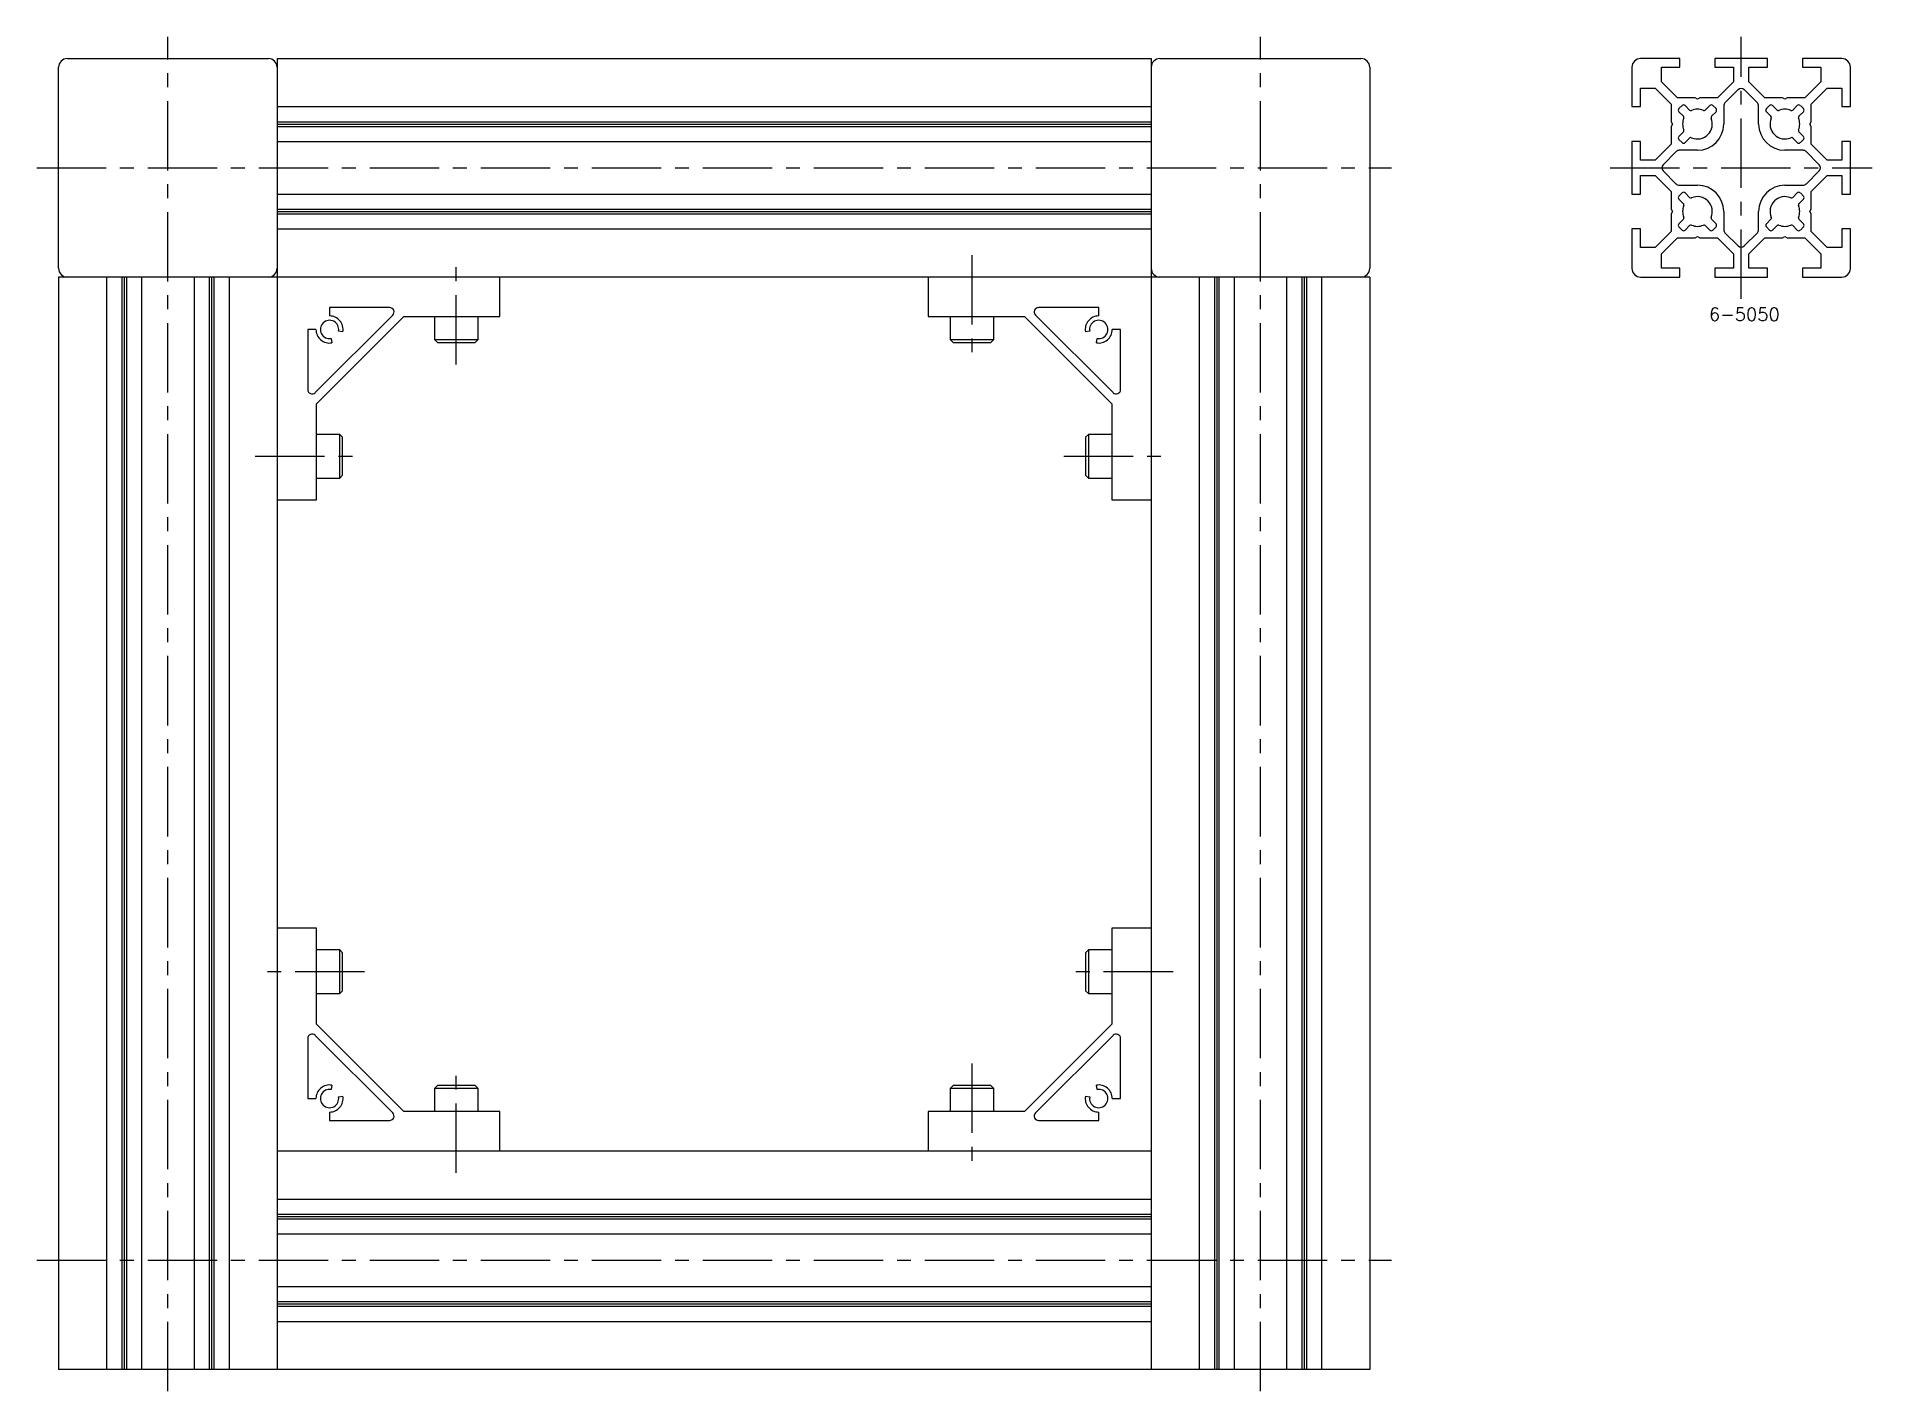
# Model space of a CAD drawing. Extents: x -8 to 1081, y -8 to 675.
# Drawn here: x 661 to 1081, y 5 to 315 of the extents above; entities that cross this region are included whole.
import ezdxf

# ---------------------------------------------------------------- set-up
doc = ezdxf.new("R2010")
doc.units = 0
doc.header["$LTSCALE"] = 0.5
doc.linetypes.add('CENTER', pattern=[50.8, 31.75, -6.35, 6.35, -6.35])
for name, color, linetype in [('MSM_CENTER', 1, 'CENTER'), ('MSM_CONTINUOUS', 7, 'CONTINUOUS'), ('MSM_PART_NUMBER', 7, 'CONTINUOUS')]:
    doc.layers.add(name, color=color, linetype=linetype)
doc.styles.get("Standard").update_dxf_attribs({"font": 'txt.shx', "height": 3, "bigfont": 'bigfont.shx'})

# ---------------------------------------------------------------- blocks, each defined once
blk = doc.blocks.new('*U10')
at = {"layer": 'MSM_PART_NUMBER'}
blk.add_text('6-5050', height=3, dxfattribs=at).set_placement((1043.62, 249.97))

msp = doc.modelspace()

# ---------------------------------------------------------------- linework, layer by layer
at = {"layer": 'MSM_CENTER'}
for p, q in [((691, 5), (691, 315)), ((941, 5), (941, 315)), ((1051, 255), (1051, 315)), ((661, 285), (971, 285)), ((1021, 285), (1081, 285)), ((757, 240), (757, 265)), ((875, 265), (875, 240)), ((711, 219), (736, 219)), ((896, 219), (921, 219)), ((736, 101), (711, 101)), ((921, 101), (896, 101)), ((757, 55), (757, 80)), ((875, 80), (875, 55)), ((661, 35), (971, 35))]:
    msp.add_line(p, q, dxfattribs=at)
at = {"layer": 'MSM_CONTINUOUS'}
for p, q in [((666, 262), (666, 308)), ((668, 310), (714, 310)), ((716, 310), (716, 10)), ((716, 310), (916, 310)), ((916, 310), (916, 10)), ((918, 310), (964, 310)), ((966, 308), (966, 262)), ((1026, 308), (1026, 299)), ((1037, 310), (1028, 310)), ((1032.75, 304.66), (1032.75, 308)), ((1032.75, 308), (1037, 308)), ((1037, 308), (1037, 310)), ((1057, 310), (1045, 310)), ((1045, 310), (1045, 308)), ((1045, 308), (1049.25, 308)), ((1049.25, 308), (1049.25, 304.66)), ((1052.75, 304.66), (1052.75, 308)), ((1052.75, 308), (1057, 308)), ((1057, 308), (1057, 310)), ((1074, 310), (1065, 310)), ((1065, 310), (1065, 308)), ((1065, 308), (1069.25, 308)), ((1069.25, 308), (1069.25, 304.66)), ((1076, 299), (1076, 308)), ((1028, 299), (1028, 303.25)), ((1028, 303.25), (1031.34, 303.25)), ((1031.34, 303.25), (1035, 299.59)), ((1036.41, 301), (1032.75, 304.66)), ((1049.25, 304.66), (1045.59, 301)), ((1050.29, 302.88), (1047.29, 299.88)), ((1054.71, 299.88), (1051.71, 302.88)), ((1056.41, 301), (1052.75, 304.66)), ((1069.25, 304.66), (1065.59, 301)), ((1067, 299.59), (1070.66, 303.25)), ((1070.66, 303.25), (1074, 303.25)), ((1074, 303.25), (1074, 299)), ((716, 299), (916, 299)), ((1026, 299), (1028, 299)), ((1035, 299.59), (1035, 295.52)), ((1040.48, 301), (1036.41, 301)), ((1037.46, 299.24), (1036.76, 298.54)), ((1039.21, 298.21), (1038.17, 299.24)), ((1041, 300.7), (1040.48, 301)), ((1041.52, 301), (1041, 300.7)), ((1045.59, 301), (1041.52, 301)), ((1043.83, 299.24), (1042.79, 298.21)), ((1045.24, 298.54), (1044.54, 299.24)), ((1047, 299.17), (1047, 295)), ((1055, 295), (1055, 299.17)), ((1060.48, 301), (1056.41, 301)), ((1057.46, 299.24), (1056.76, 298.54)), ((1059.21, 298.21), (1058.17, 299.24)), ((1061, 300.7), (1060.48, 301)), ((1061.52, 301), (1061, 300.7)), ((1065.59, 301), (1061.52, 301)), ((1063.83, 299.24), (1062.79, 298.21)), ((1065.24, 298.54), (1064.54, 299.24)), ((1067, 295.52), (1067, 299.59)), ((1074, 299), (1076, 299)), ((716, 295.52), (916, 295.52)), ((716, 295), (916, 295)), ((716, 294.48), (916, 294.48)), ((1035, 295.52), (1035.3, 295)), ((1035.3, 295), (1035, 294.48)), ((1035, 294.48), (1035, 290.41)), ((1036.76, 297.83), (1037.79, 296.79)), ((1044.21, 296.79), (1045.24, 297.83)), ((1056.76, 297.83), (1057.79, 296.79)), ((1064.21, 296.79), (1065.24, 297.83)), ((1066.7, 295), (1067, 295.52)), ((1067, 294.48), (1066.7, 295)), ((1067, 290.41), (1067, 294.48)), ((716, 291), (916, 291)), ((1028, 291), (1026, 291)), ((1026, 291), (1026, 279)), ((1028, 286.75), (1028, 291)), ((1035, 290.41), (1031.34, 286.75)), ((1037.79, 293.21), (1036.76, 292.17)), ((1036.76, 291.46), (1037.46, 290.76)), ((1038.17, 290.76), (1039.21, 291.79)), ((1062.79, 291.79), (1063.83, 290.76)), ((1065.24, 292.17), (1064.21, 293.21)), ((1064.54, 290.76), (1065.24, 291.46)), ((1070.66, 286.75), (1067, 290.41)), ((1076, 291), (1074, 291)), ((1074, 291), (1074, 286.75)), ((1076, 279), (1076, 291)), ((1031.34, 286.75), (1028, 286.75)), ((1036.12, 288.71), (1033.12, 285.71)), ((1041, 289), (1036.83, 289)), ((1065.17, 289), (1061, 289)), ((1068.88, 285.71), (1065.88, 288.71)), ((1074, 286.75), (1070.66, 286.75)), ((1028, 279), (1028, 283.25)), ((1028, 283.25), (1031.34, 283.25)), ((1031.34, 283.25), (1035, 279.59)), ((1033.12, 284.29), (1036.12, 281.29)), ((1065.88, 281.29), (1068.88, 284.29)), ((1067, 279.59), (1070.66, 283.25)), ((1070.66, 283.25), (1074, 283.25)), ((1074, 283.25), (1074, 279)), ((716, 279), (916, 279)), ((1026, 279), (1028, 279)), ((1035, 279.59), (1035, 275.52)), ((1037.46, 279.24), (1036.76, 278.54)), ((1036.76, 277.83), (1037.79, 276.79)), ((1036.83, 281), (1041, 281)), ((1039.21, 278.21), (1038.17, 279.24)), ((1061, 281), (1065.17, 281)), ((1063.83, 279.24), (1062.79, 278.21)), ((1064.21, 276.79), (1065.24, 277.83)), ((1065.24, 278.54), (1064.54, 279.24)), ((1067, 275.52), (1067, 279.59)), ((1074, 279), (1076, 279)), ((716, 275.52), (916, 275.52)), ((716, 275), (916, 275)), ((716, 274.48), (916, 274.48)), ((1035, 275.52), (1035.3, 275)), ((1035.3, 275), (1035, 274.48)), ((1035, 274.48), (1035, 270.41)), ((1037.79, 273.21), (1036.76, 272.17)), ((1045.24, 272.17), (1044.21, 273.21)), ((1047, 275), (1047, 270.83)), ((1055, 270.83), (1055, 275)), ((1057.79, 273.21), (1056.76, 272.17)), ((1065.24, 272.17), (1064.21, 273.21)), ((1066.7, 275), (1067, 275.52)), ((1067, 274.48), (1066.7, 275)), ((1067, 270.41), (1067, 274.48)), ((716, 271), (916, 271)), ((1028, 271), (1026, 271)), ((1026, 271), (1026, 262)), ((1028, 266.75), (1028, 271)), ((1035, 270.41), (1031.34, 266.75)), ((1032.75, 265.34), (1036.41, 269)), ((1036.41, 269), (1040.48, 269)), ((1036.76, 271.46), (1037.46, 270.76)), ((1038.17, 270.76), (1039.21, 271.79)), ((1040.48, 269), (1041, 269.3)), ((1041, 269.3), (1041.52, 269)), ((1041.52, 269), (1045.59, 269)), ((1042.79, 271.79), (1043.83, 270.76)), ((1044.54, 270.76), (1045.24, 271.46)), ((1045.59, 269), (1049.25, 265.34)), ((1047.29, 270.12), (1050.29, 267.12)), ((1051.71, 267.12), (1054.71, 270.12)), ((1052.75, 265.34), (1056.41, 269)), ((1056.41, 269), (1060.48, 269)), ((1056.76, 271.46), (1057.46, 270.76)), ((1058.17, 270.76), (1059.21, 271.79)), ((1060.48, 269), (1061, 269.3)), ((1061, 269.3), (1061.52, 269)), ((1061.52, 269), (1065.59, 269)), ((1062.79, 271.79), (1063.83, 270.76)), ((1064.54, 270.76), (1065.24, 271.46)), ((1065.59, 269), (1069.25, 265.34)), ((1070.66, 266.75), (1067, 270.41)), ((1074, 271), (1074, 266.75)), ((1076, 271), (1074, 271)), ((1076, 262), (1076, 271)), ((1031.34, 266.75), (1028, 266.75)), ((1032.75, 262), (1032.75, 265.34)), ((1049.25, 265.34), (1049.25, 262)), ((1052.75, 262), (1052.75, 265.34)), ((1069.25, 265.34), (1069.25, 262)), ((1074, 266.75), (1070.66, 266.75)), ((1037, 262), (1032.75, 262)), ((1037, 260), (1037, 262)), ((1049.25, 262), (1045, 262)), ((1045, 262), (1045, 260)), ((1057, 262), (1052.75, 262)), ((1057, 260), (1057, 262)), ((1069.25, 262), (1065, 262)), ((1065, 262), (1065, 260)), ((966, 260), (666, 260)), ((666, 260), (666, 10)), ((677, 260), (677, 10)), ((680.48, 260), (680.48, 10)), ((681, 260), (681, 10)), ((681.52, 260), (681.52, 10)), ((685, 260), (685, 10)), ((697, 260), (697, 10)), ((700.48, 260), (700.48, 10)), ((701, 260), (701, 10)), ((701.52, 260), (701.52, 10)), ((705, 260), (705, 10)), ((767, 251), (767, 260)), ((865, 260), (865, 251)), ((927, 260), (927, 10)), ((930.48, 260), (930.48, 10)), ((931, 260), (931, 10)), ((931.52, 260), (931.52, 10)), ((935, 260), (935, 10)), ((947, 260), (947, 10)), ((950.48, 260), (950.48, 10)), ((951, 260), (951, 10)), ((951.52, 260), (951.52, 10)), ((955, 260), (955, 10)), ((966, 260), (966, 10)), ((1028, 260), (1037, 260)), ((1045, 260), (1057, 260)), ((1065, 260), (1074, 260)), ((728, 253), (728, 251.1)), ((741.76, 253), (728, 253)), ((904, 253), (890.24, 253)), ((904, 251.1), (904, 253)), ((723, 248), (723, 234.24)), ((724.9, 248), (723, 248)), ((724.71, 233.54), (742.46, 251.29)), ((725, 231), (745, 251)), ((745, 251), (767, 251)), ((752, 251), (752, 245.67)), ((762, 245.67), (762, 251)), ((865, 251), (887, 251)), ((870, 251), (870, 245.67)), ((880, 245.67), (880, 251)), ((887, 251), (907, 231)), ((889.54, 251.29), (907.29, 233.54)), ((909, 248), (907.1, 248)), ((909, 234.24), (909, 248)), ((728.36, 245.93), (728.54, 244.95)), ((731.05, 247.46), (730.07, 247.64)), ((752, 245.67), (752.67, 245)), ((752, 245.67), (762, 245.67)), ((752.67, 245), (761.33, 245)), ((761.33, 245), (762, 245.67)), ((870, 245.67), (870.67, 245)), ((870, 245.67), (880, 245.67)), ((870.67, 245), (879.33, 245)), ((879.33, 245), (880, 245.67)), ((901.93, 247.64), (900.95, 247.46)), ((903.46, 244.95), (903.64, 245.93)), ((725, 209), (725, 231)), ((907, 231), (907, 209)), ((730.33, 224), (725, 224)), ((731, 223.33), (730.33, 224)), ((730.33, 214), (730.33, 224)), ((731, 214.67), (731, 223.33)), ((901.67, 224), (901, 223.33)), ((901, 223.33), (901, 214.67)), ((907, 224), (901.67, 224)), ((901.67, 224), (901.67, 214)), ((730.33, 214), (731, 214.67)), ((901, 214.67), (901.67, 214)), ((725, 214), (730.33, 214)), ((901.67, 214), (907, 214)), ((716, 209), (725, 209)), ((907, 209), (916, 209)), ((725, 111), (716, 111)), ((725, 89), (725, 111)), ((916, 111), (907, 111)), ((907, 111), (907, 89)), ((730.33, 106), (725, 106)), ((731, 105.33), (730.33, 106)), ((730.33, 96), (730.33, 106)), ((731, 96.67), (731, 105.33)), ((901.67, 106), (901, 105.33)), ((901, 105.33), (901, 96.67)), ((907, 106), (901.67, 106)), ((901.67, 106), (901.67, 96)), ((730.33, 96), (731, 96.67)), ((901, 96.67), (901.67, 96)), ((725, 96), (730.33, 96)), ((901.67, 96), (907, 96)), ((745, 69), (725, 89)), ((907, 89), (887, 69)), ((723, 85.76), (723, 72)), ((742.46, 68.71), (724.71, 86.46)), ((907.29, 86.46), (889.54, 68.71)), ((909, 72), (909, 85.76)), ((723, 72), (724.9, 72)), ((728.54, 75.05), (728.36, 74.07)), ((730.07, 72.36), (731.05, 72.54)), ((752.67, 75), (752, 74.33)), ((752, 74.33), (752, 69)), ((762, 74.33), (752, 74.33)), ((761.33, 75), (752.67, 75)), ((762, 74.33), (761.33, 75)), ((762, 69), (762, 74.33)), ((870.67, 75), (870, 74.33)), ((870, 74.33), (870, 69)), ((880, 74.33), (870, 74.33)), ((879.33, 75), (870.67, 75)), ((880, 74.33), (879.33, 75)), ((880, 69), (880, 74.33)), ((900.95, 72.54), (901.93, 72.36)), ((903.64, 74.07), (903.46, 75.05)), ((907.1, 72), (909, 72)), ((728, 68.9), (728, 67)), ((767, 69), (745, 69)), ((767, 60), (767, 69)), ((887, 69), (865, 69)), ((865, 69), (865, 60)), ((904, 67), (904, 68.9)), ((728, 67), (741.76, 67)), ((890.24, 67), (904, 67)), ((716, 60), (916, 60)), ((716, 49), (916, 49)), ((716, 45.52), (916, 45.52)), ((716, 45), (916, 45)), ((716, 44.48), (916, 44.48)), ((716, 41), (916, 41)), ((716, 29), (916, 29)), ((716, 25.52), (916, 25.52)), ((716, 25), (916, 25)), ((716, 24.48), (916, 24.48)), ((716, 21), (916, 21)), ((966, 10), (666, 10))]:
    msp.add_line(p, q, dxfattribs=at)
for centre, radius, start, end in [((668, 308), 2, 90, 180), ((714, 308), 2, 0, 90), ((918, 308), 2, 90, 180), ((964, 308), 2, 0, 90), ((1028, 308), 2, 90, 180), ((1074, 308), 2, 0, 90), ((1051, 302.17), 1, 45, 135), ((1037.11, 298.18), 0.5, 135, 225), ((1037.82, 298.89), 0.5, 45, 135), ((1039.49, 298.49), 0.4, 225, 293.3817), ((1041, 295), 3.4, 66.6183, 113.3817), ((1042.51, 298.49), 0.4, 246.6183, 315), ((1044.18, 298.89), 0.5, 45, 135), ((1044.89, 298.18), 0.5, 315, 45), ((1048, 299.17), 1, 135, 180), ((1054, 299.17), 1, 0, 45), ((1057.11, 298.18), 0.5, 135, 225), ((1057.82, 298.89), 0.5, 45, 135), ((1059.49, 298.49), 0.4, 225, 293.3817), ((1061, 295), 3.4, 66.6183, 113.3817), ((1062.51, 298.49), 0.4, 246.6183, 315), ((1064.18, 298.89), 0.5, 45, 135), ((1064.89, 298.18), 0.5, 315, 45), ((1041, 295), 3.4, 156.6183, 203.3817), ((1037.51, 296.51), 0.4, 336.6183, 45), ((1041, 295), 3.4, 246.6183, 23.3817), ((1041, 295), 6, 270, 0), ((1044.49, 296.51), 0.4, 135, 203.3817), ((1061, 295), 6, 180, 270), ((1061, 295), 3.4, 156.6183, 293.3817), ((1057.51, 296.51), 0.4, 336.6183, 45), ((1064.49, 296.51), 0.4, 135, 203.3817), ((1061, 295), 3.4, 336.6183, 23.3817), ((1037.11, 291.82), 0.5, 135, 225), ((1037.82, 291.11), 0.5, 225, 315), ((1037.51, 293.49), 0.4, 315, 23.3817), ((1039.49, 291.51), 0.4, 66.6183, 135), ((1062.51, 291.51), 0.4, 45, 113.3817), ((1064.18, 291.11), 0.5, 225, 315), ((1064.49, 293.49), 0.4, 156.6183, 225), ((1064.89, 291.82), 0.5, 315, 45), ((1033.83, 285), 1, 135, 225), ((1036.83, 288), 1, 90, 135), ((1065.17, 288), 1, 45, 90), ((1068.17, 285), 1, 315, 45), ((1036.83, 282), 1, 225, 270), ((1037.11, 278.18), 0.5, 135, 225), ((1037.82, 278.89), 0.5, 45, 135), ((1039.49, 278.49), 0.4, 225, 293.3817), ((1041, 275), 3.4, 336.6183, 113.3817), ((1041, 275), 6, 0, 90), ((1061, 275), 6, 90, 180), ((1061, 275), 3.4, 66.6183, 203.3817), ((1062.51, 278.49), 0.4, 246.6183, 315), ((1064.18, 278.89), 0.5, 45, 135), ((1065.17, 282), 1, 270, 315), ((1064.89, 278.18), 0.5, 315, 45), ((1041, 275), 3.4, 156.6183, 203.3817), ((1037.51, 276.51), 0.4, 336.6183, 45), ((1037.51, 273.49), 0.4, 315, 23.3817), ((1044.49, 273.49), 0.4, 156.6183, 225), ((1057.51, 273.49), 0.4, 315, 23.3817), ((1064.49, 276.51), 0.4, 135, 203.3817), ((1064.49, 273.49), 0.4, 156.6183, 225), ((1061, 275), 3.4, 336.6183, 23.3817), ((1037.11, 271.82), 0.5, 135, 225), ((1037.82, 271.11), 0.5, 225, 315), ((1039.49, 271.51), 0.4, 66.6183, 135), ((1041, 275), 3.4, 246.6183, 293.3817), ((1042.51, 271.51), 0.4, 45, 113.3817), ((1044.18, 271.11), 0.5, 225, 315), ((1044.89, 271.82), 0.5, 315, 45), ((1048, 270.83), 1, 180, 225), ((1054, 270.83), 1, 315, 0), ((1057.11, 271.82), 0.5, 135, 225), ((1057.82, 271.11), 0.5, 225, 315), ((1059.49, 271.51), 0.4, 66.6183, 135), ((1061, 275), 3.4, 246.6183, 293.3817), ((1062.51, 271.51), 0.4, 45, 113.3817), ((1064.18, 271.11), 0.5, 225, 315), ((1064.89, 271.82), 0.5, 315, 45), ((1051, 267.83), 1, 225, 315), ((668, 262), 2, 180, 270), ((714, 262), 2, 270, 0), ((918, 262), 2, 180, 270), ((964, 262), 2, 270, 0), ((1028, 262), 2, 180, 270), ((1074, 262), 2, 270, 0), ((741.76, 252), 1, 315, 90), ((890.24, 252), 1, 90, 225), ((728, 248), 3.1, 180, 280), ((728, 248), 2.1, 350, 280), ((728, 248), 3.1, 350, 90), ((904, 248), 3.1, 90, 190), ((904, 248), 2.1, 260, 190), ((904, 248), 3.1, 260, 0), ((724, 234.24), 1, 180, 315), ((908, 234.24), 1, 225, 0), ((724, 85.76), 1, 45, 180), ((908, 85.76), 1, 0, 135), ((728, 72), 3.1, 80, 180), ((728, 72), 2.1, 80, 10), ((728, 72), 3.1, 270, 10), ((904, 72), 3.1, 170, 270), ((904, 72), 2.1, 170, 100), ((904, 72), 3.1, 0, 100), ((741.76, 68), 1, 270, 45), ((890.24, 68), 1, 135, 270)]:
    msp.add_arc(centre, radius, start, end, dxfattribs=at)

# ---------------------------------------------------------------- block references
msp.add_blockref('*U10', (0, 0), dxfattribs=at)

doc.saveas('drawing.dxf')
